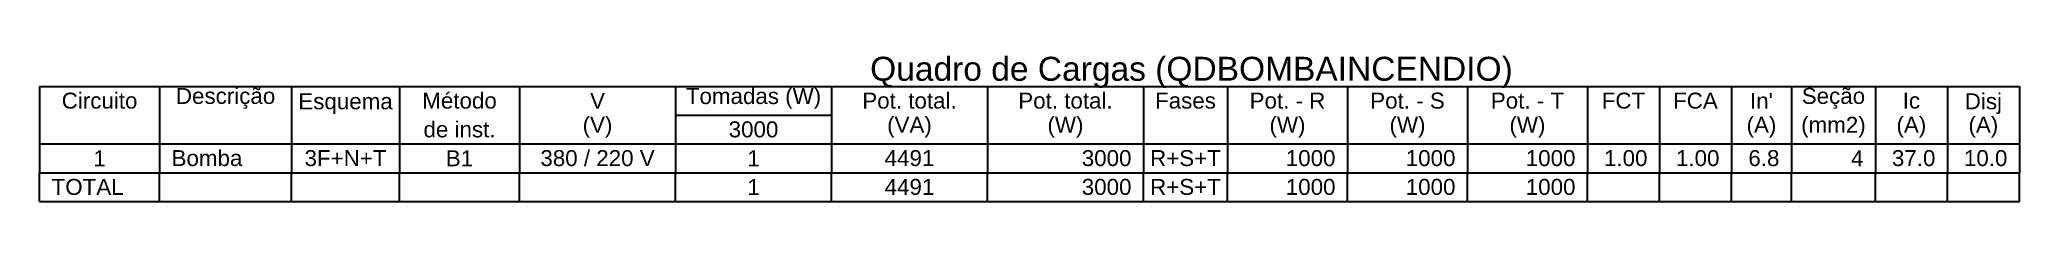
# Model space of a CAD drawing. Header units: inches. Extents: x -6.9 to 80.3, y -2.3 to 48.8.
# Drawn here: x 41.06 to 54.17, y 10.69 to 11.65 of the extents above; entities that cross this region are included whole.
import ezdxf

# ---------------------------------------------------------------- set-up
doc = ezdxf.new("R2010")
doc.units = ezdxf.units.IN
doc.header["$MEASUREMENT"] = 0
doc.linetypes.add('HIDDEN', pattern=[0.375, 0.25, -0.125])
for name, color, linetype, lineweight in [('DI-Linhas do quadro', 7, 'HIDDEN', 30), ('DI-Textos do quadro', 5, 'Continuous', 20), ('DI-Título do quadro', 5, 'Continuous', 30)]:
    doc.layers.add(name, color=color, linetype=linetype, lineweight=lineweight)
doc.styles.add('Arial', font='arial.ttf')

msp = doc.modelspace()

# ---------------------------------------------------------------- texts
at = {"layer": 'DI-Textos do quadro', "char_height": 0.1059, "line_spacing_factor": 0.798, "style": 'Arial'}
for s, insert, width, attachment_point in [('Circuito', (41.4595, 11.2992), 0.989941, 8), ('Descrição', (42.2935, 11.2992), 1.298587, 8), ('Esquema', (43.0875, 11.2643), 1.23316, 8), ('Método', (43.842, 11.2992), 0.972873, 8), ('V', (44.7555, 11.2992), 0.194859, 8), ('Tomadas (W)', (45.788, 11.2992), 1.765111, 8), ('Pot. total.', (46.8205, 11.2992), 1.23316, 8), ('Pot. total.', (47.853, 11.2992), 1.23316, 8), ('Fases', (48.6475, 11.2992), 0.795082, 8), ('Pot. - R', (49.3225, 11.2992), 0.988519, 8), ('Pot. - S', (50.117, 11.2992), 0.972873, 8), ('Pot. - T', (50.911, 11.2992), 0.955805, 8), ('FCT', (51.5465, 11.2992), 0.566087, 8), ('FCA', (52.023, 11.2992), 0.583155, 8), ("In'", (52.46, 11.2992), 0.298689, 8), ('Seção', (52.9365, 11.2992), 0.827796, 8), ('Ic', (53.4525, 11.2992), 0.227573, 8), ('Disj', (53.929, 11.2643), 0.486437, 8), ('de inst.', (43.842, 11.1087), 0.941582, 8), ('(V)', (44.7555, 11.1087), 0.388296, 8), ('3000', (45.788, 11.1087), 0.648582, 8), ('(VA)', (46.8205, 11.1087), 0.583155, 8), ('(W)', (47.853, 11.1087), 0.467946, 8), ('(W)', (49.3225, 11.1087), 0.467946, 8), ('(W)', (50.117, 11.1087), 0.467946, 8), ('(W)', (50.911, 11.1087), 0.467946, 8), ('(A)', (52.46, 11.1087), 0.388296, 8), ('(mm2)', (52.9365, 11.1087), 0.842019, 8), ('(A)', (53.4525, 11.1087), 0.388296, 8), ('(A)', (53.929, 11.1087), 0.388296, 8), ('1', (41.4595, 10.9182), 0.162146, 8), ('Bomba', (41.936, 10.9182), 0.924514, 7), ('3F+N+T', (43.0875, 10.9182), 1.069592, 8), ('B1', (43.842, 10.9182), 0.357005, 8), ('380 / 220 V', (44.7555, 10.9182), 1.492023, 8), ('1', (45.788, 10.9182), 0.162146, 8), ('4491', (46.8205, 10.9182), 0.648582, 8), ('3000', (48.29, 10.9182), 0.648582, 9), ('R+S+T', (48.6475, 10.9182), 0.924514, 8), ('1000', (49.6405, 10.9182), 0.648582, 9), ('1000', (50.4345, 10.9182), 0.648582, 9), ('1000', (51.229, 10.9182), 0.648582, 9), ('1.00', (51.7055, 10.9182), 0.567509, 9), ('1.00', (52.182, 10.9182), 0.567509, 9), ('6.8', (52.579, 10.9182), 0.405364, 9), ('4', (53.135, 10.9182), 0.162146, 9), ('37.0', (53.6115, 10.9182), 0.567509, 9), ('10.0', (54.088, 10.9182), 0.567509, 9), ('TOTAL', (41.142, 10.7272), 0.938737, 7), ('1', (45.788, 10.7272), 0.162146, 8), ('4491', (46.8205, 10.7272), 0.648582, 8), ('3000', (48.29, 10.7272), 0.648582, 9), ('R+S+T', (48.6475, 10.7272), 0.924514, 8), ('1000', (49.6405, 10.7272), 0.648582, 9), ('1000', (50.4345, 10.7272), 0.648582, 9), ('1000', (51.229, 10.7272), 0.648582, 9)]:
    msp.add_mtext(s, dxfattribs=dict(at, insert=insert, width=width, attachment_point=attachment_point))
at = {"layer": 'DI-Título do quadro', "insert": (48.687, 11.4373), "char_height": 0.15885, "width": 8.310852, "attachment_point": 8, "line_spacing_factor": 0.798, "style": 'Arial'}
msp.add_mtext('Quadro de Cargas (QDBOMBAINCENDIO)', dxfattribs=at)

# ---------------------------------------------------------------- linework, layer by layer
at = {"layer": 'DI-Linhas do quadro', "linetype": 'Continuous'}
for p, q in [((41.0624, 11.4476), (54.1675, 11.4476)), ((41.0624, 11.4476), (41.0624, 10.8757)), ((41.8566, 11.4476), (41.8566, 10.8757)), ((42.7303, 11.4476), (42.7303, 10.8757)), ((43.4451, 11.4476), (43.4451, 10.8757)), ((44.2394, 11.4476), (44.2394, 10.8757)), ((45.2719, 11.4476), (45.2719, 10.8757)), ((46.3044, 11.4476), (46.3044, 10.8757)), ((47.3369, 11.4476), (47.3369, 10.8757)), ((48.3695, 11.4476), (48.3695, 10.8757)), ((48.9254, 11.4476), (48.9254, 10.8757)), ((49.7197, 11.4476), (49.7197, 10.8757)), ((50.5139, 11.4476), (50.5139, 10.8757)), ((51.3082, 11.4476), (51.3082, 10.8757)), ((51.7847, 11.4476), (51.7847, 10.8757)), ((52.2613, 11.4476), (52.2613, 10.8757)), ((52.6584, 11.4476), (52.6584, 10.8757)), ((53.2144, 11.4476), (53.2144, 10.8757)), ((53.6909, 11.4476), (53.6909, 10.8757)), ((54.1675, 11.4476), (54.1675, 10.8757)), ((45.2719, 11.2569), (46.3044, 11.2569)), ((41.0624, 11.0663), (54.1675, 11.0663)), ((41.0624, 10.8757), (54.1675, 10.8757)), ((41.0624, 10.6851), (41.0624, 10.8757)), ((41.0624, 10.6851), (41.0624, 10.8757)), ((41.8566, 10.6851), (41.8566, 10.8757)), ((42.7303, 10.6851), (42.7303, 10.8757)), ((43.4451, 10.6851), (43.4451, 10.8757)), ((44.2394, 10.6851), (44.2394, 10.8757)), ((45.2719, 10.6851), (45.2719, 10.8757)), ((46.3044, 10.6851), (46.3044, 10.8757)), ((47.3369, 10.6851), (47.3369, 10.8757)), ((48.3695, 10.6851), (48.3695, 10.8757)), ((48.9254, 10.6851), (48.9254, 10.8757)), ((49.7197, 10.6851), (49.7197, 10.8757)), ((50.5139, 10.6851), (50.5139, 10.8757)), ((51.3082, 10.6851), (51.3082, 10.8757)), ((51.7847, 10.6851), (51.7847, 10.8757)), ((52.2613, 10.6851), (52.2613, 10.8757)), ((52.6584, 10.6851), (52.6584, 10.8757)), ((53.2144, 10.6851), (53.2144, 10.8757)), ((53.6909, 10.6851), (53.6909, 10.8757)), ((54.1675, 10.6851), (54.1675, 10.8757)), ((41.0624, 10.6851), (54.1675, 10.6851))]:
    msp.add_line(p, q, dxfattribs=at)

msp.set_redraw_order([(e.dxf.handle, doc.entitydb.next_handle()) for e in msp.query("TEXT MTEXT ATTDEF DIMENSION ARC_DIMENSION")])  # texts and dimensions are drawn at this point

doc.saveas('drawing.dxf')
